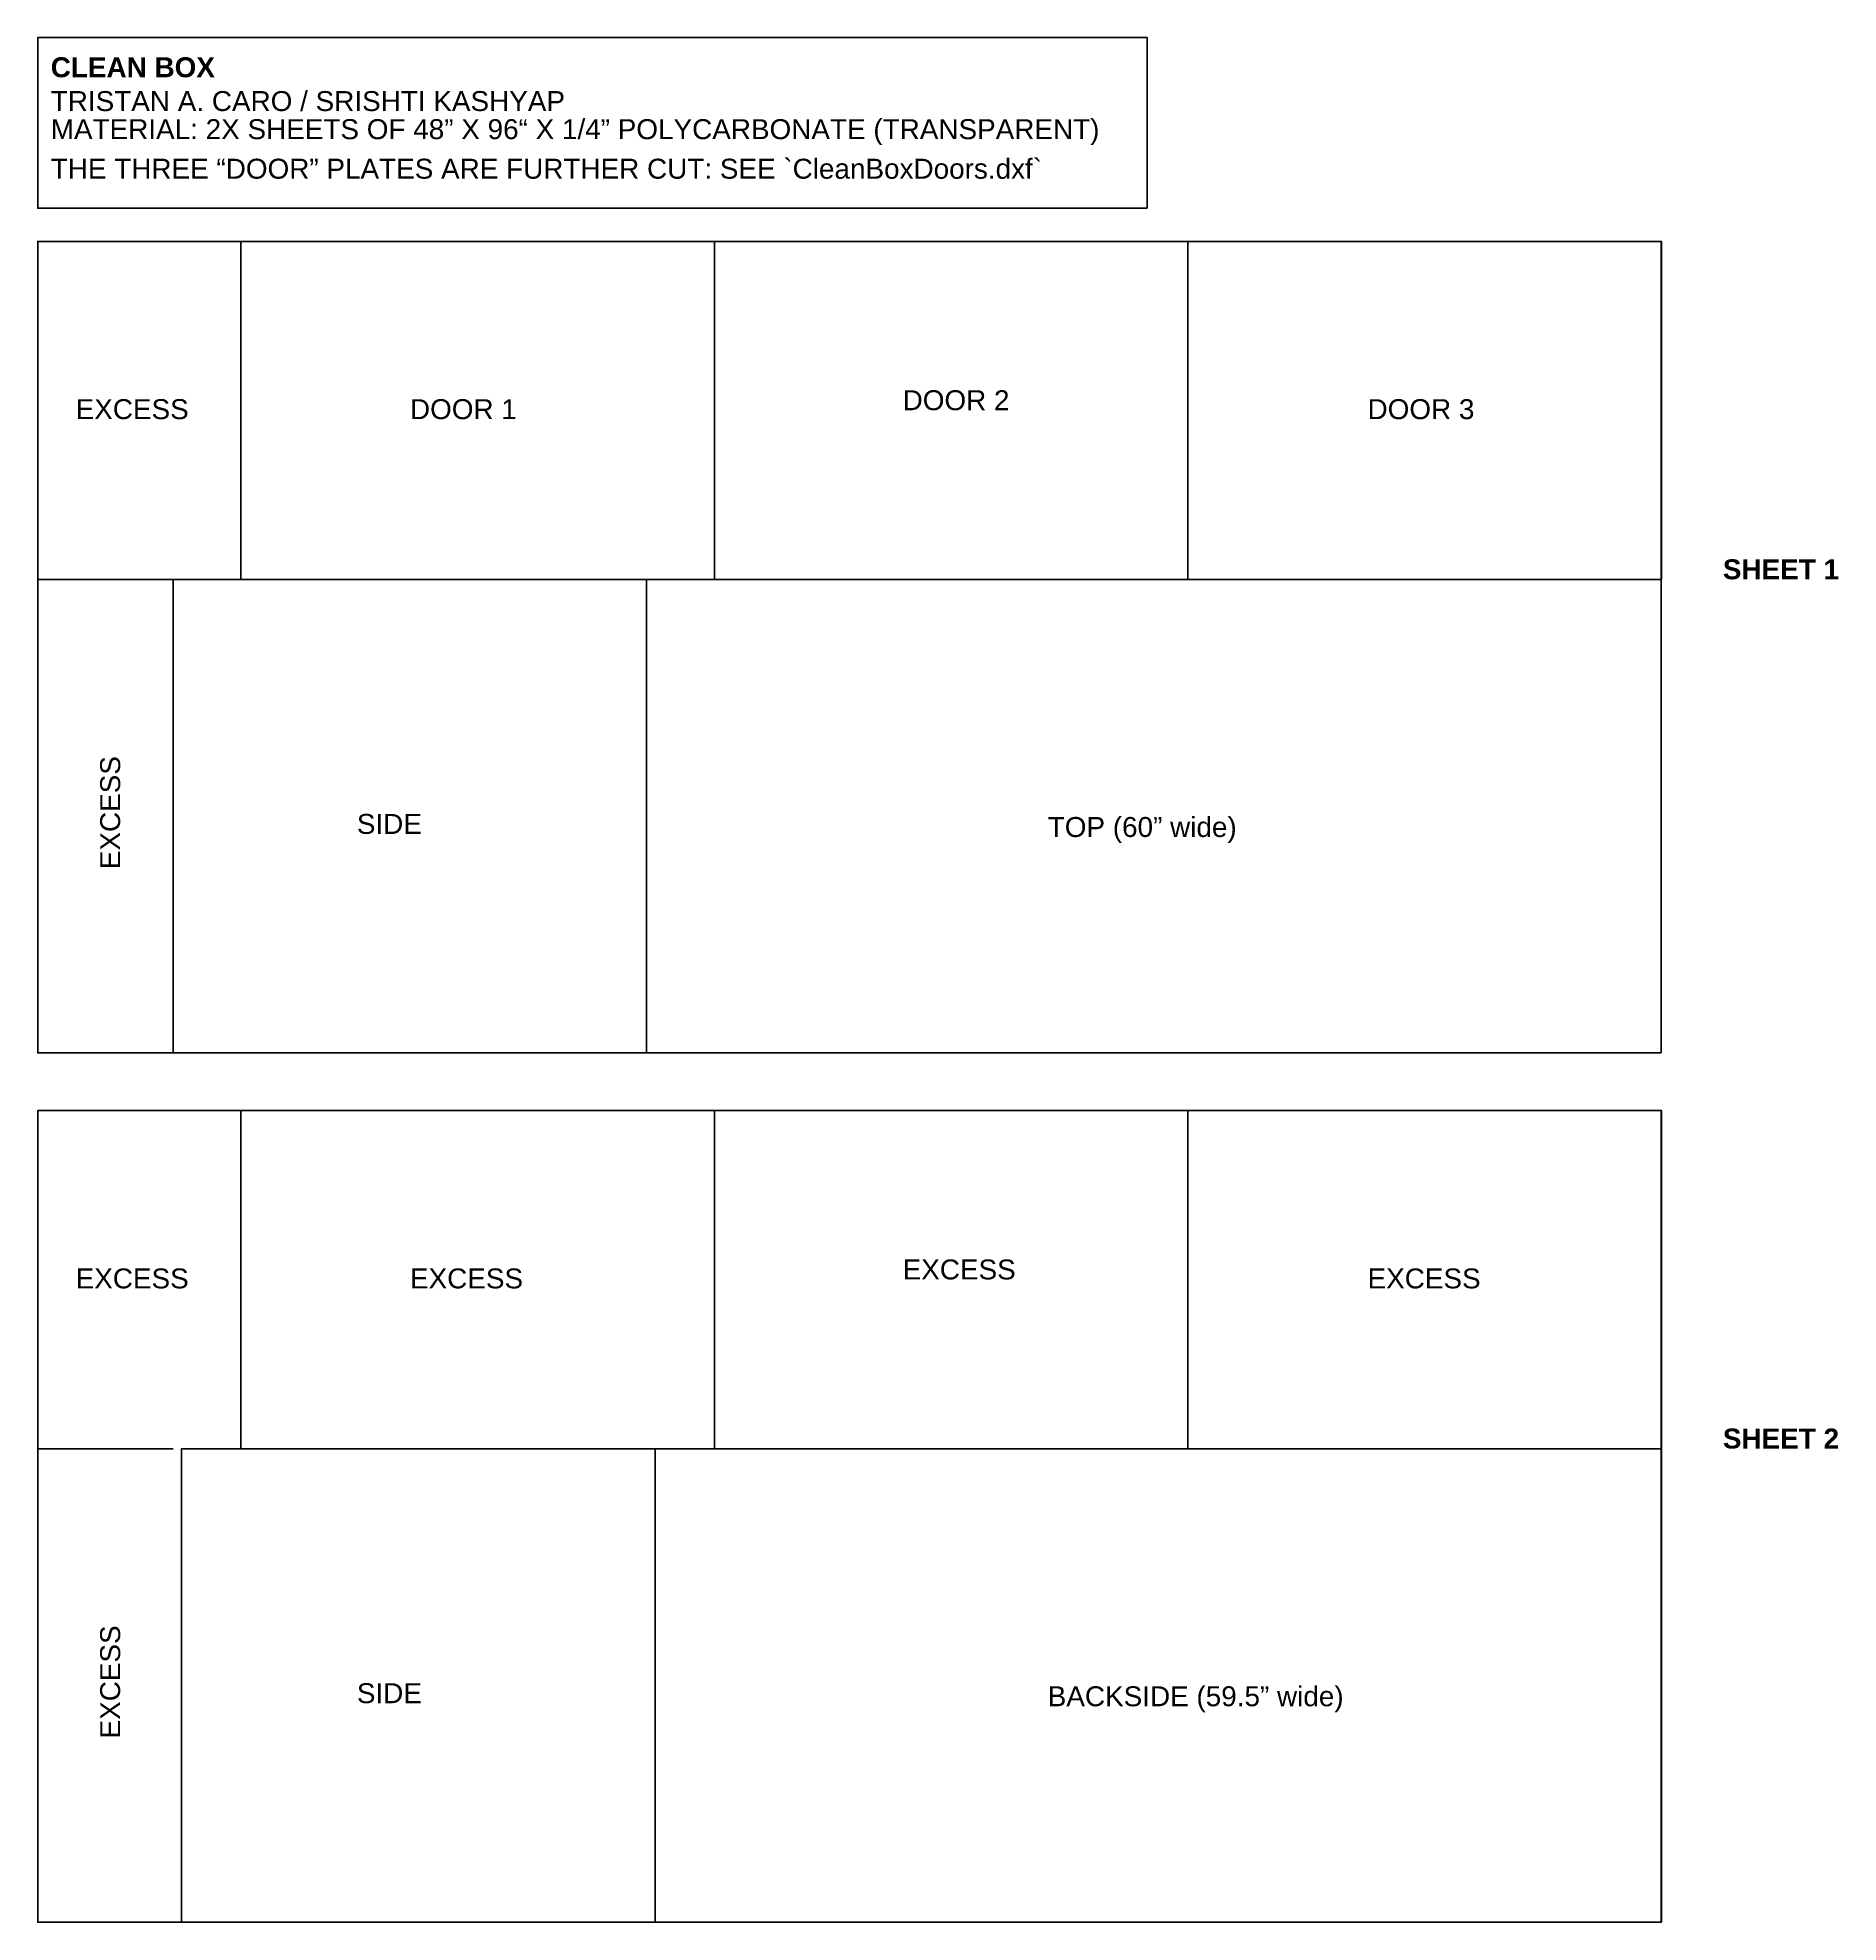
# Model space of a CAD drawing. Header units: inches. Extents: x -6 to 100, y -97 to 15.
import ezdxf

# ---------------------------------------------------------------- set-up
doc = ezdxf.new("R2010")
doc.units = ezdxf.units.IN
doc.header["$MEASUREMENT"] = 0
doc.layers.add('Layer 1', color=7, linetype='Continuous', lineweight=0)
doc.layers.add('Layer 2', color=7, linetype='Continuous', lineweight=0)

msp = doc.modelspace()

# ---------------------------------------------------------------- linework, layer by layer
at = {"layer": 'Layer 1', "color": 1, "lineweight": 158, "true_color": 0xff0000}
for p, q in [((-5.97, -17.22), (2.03, -17.22)), ((-5.97, -68.63), (2.03, -68.63))]:
    msp.add_line(p, q, dxfattribs=at)
for points in [[(90.03, -45.22), (-5.97, -45.22), (-5.97, 2.78), (90.03, 2.78)], [(34.04, -17.22), (6.04, -17.22), (6.04, 2.78), (34.04, 2.78)], [(62.04, -17.22), (34.04, -17.22), (34.04, 2.78), (62.04, 2.78)], [(90.04, -17.22), (62.04, -17.22), (62.04, 2.78), (90.04, 2.78)], [(30.03, -45.22), (2.03, -45.22), (2.03, -17.22), (30.03, -17.22)], [(90.03, -45.22), (30.03, -45.22), (30.03, -17.22), (90.03, -17.22)], [(90.03, -96.63), (-5.97, -96.63), (-5.97, -48.63), (90.03, -48.63)], [(34.04, -68.63), (6.04, -68.63), (6.04, -48.63), (34.04, -48.63)], [(62.04, -68.63), (34.04, -68.63), (34.04, -48.63), (62.04, -48.63)], [(90.04, -68.63), (62.04, -68.63), (62.04, -48.63), (90.04, -48.63)], [(30.54, -96.63), (2.54, -96.63), (2.54, -68.63), (30.54, -68.63)], [(90.04, -96.63), (30.54, -96.63), (30.54, -68.63), (90.04, -68.63)]]:
    msp.add_lwpolyline(points, close=True, dxfattribs=at)
at = {"layer": 'Layer 2', "color": 18, "lineweight": 211, "true_color": 0x000000}
msp.add_lwpolyline([(59.62, 4.74), (-5.97, 4.74), (-5.97, 14.83), (59.62, 14.83)], close=True, dxfattribs=at)

# ---------------------------------------------------------------- texts
at = {"layer": 'Layer 2', "char_height": 0.2, "attachment_point": 7}
for s, insert in [('\\C18;\\c0;\\FArial Bold|b1|i0|c1;\\H1.180000;\\W1.000000;CLEAN BOX', (-5.2, 12.47)), ('\\C18;\\c0;\\FArial|b0|i0|c1;\\H1.180000;\\W1.000000;TRISTAN A. CARO / SRISHTI KASHYAP', (-5.2, 10.47)), ('\\C18;\\c0;\\FArial|b0|i0|c1;\\H1.180000;\\W1.000000;MATERIAL: 2X SHEETS OF 48” X 96“ X 1/4” POLYCARBONATE (TRANSPARENT)', (-5.2, 8.47)), ('\\C18;\\c0;\\FArial|b0|i0|c1;\\H1.180000;\\W1.000000;THE THREE “DOOR” PLATES ARE FURTHER CUT: SEE `CleanBoxDoors.dxf`', (-5.2, 6.47)), ('\\C18;\\c0;\\FArial|b0|i0|c1;\\H1.180000;\\W1.000000;EXCESS', (-3.73, -7.75)), ('\\C18;\\c0;\\FArial|b0|i0|c1;\\H1.180000;\\W1.000000;DOOR 1', (16.04, -7.75)), ('\\C18;\\c0;\\FArial|b0|i0|c1;\\H1.180000;\\W1.000000;DOOR 2', (45.17, -7.22)), ('\\C18;\\c0;\\FArial|b0|i0|c1;\\H1.180000;\\W1.000000;DOOR 3', (72.66, -7.75)), ('\\C18;\\c0;\\FArial Bold|b1|i0|c1;\\H1.180000;\\W1.000000;SHEET 1', (93.67, -17.22)), ('\\C18;\\c0;\\FArial|b0|i0|c1;\\H1.180000;\\W1.000000;SIDE', (12.9, -32.28)), ('\\C18;\\c0;\\FArial|b0|i0|c1;\\H1.180000;\\W1.000000;TOP (60” wide)', (53.75, -32.8)), ('\\C18;\\c0;\\FArial|b0|i0|c1;\\H1.180000;\\W1.000000;EXCESS', (-3.73, -59.16)), ('\\C18;\\c0;\\FArial|b0|i0|c1;\\H1.180000;\\W1.000000;EXCESS', (16.04, -59.16)), ('\\C18;\\c0;\\FArial|b0|i0|c1;\\H1.180000;\\W1.000000;EXCESS', (45.17, -58.63)), ('\\C18;\\c0;\\FArial|b0|i0|c1;\\H1.180000;\\W1.000000;EXCESS', (72.66, -59.16)), ('\\C18;\\c0;\\FArial Bold|b1|i0|c1;\\H1.180000;\\W1.000000;SHEET 2', (93.67, -68.63)), ('\\C18;\\c0;\\FArial|b0|i0|c1;\\H1.180000;\\W1.000000;SIDE', (12.9, -83.69)), ('\\C18;\\c0;\\FArial|b0|i0|c1;\\H1.180000;\\W1.000000;BACKSIDE (59.5” wide)', (53.75, -84.21))]:
    msp.add_mtext(s, dxfattribs=dict(at, insert=insert))
at = {"layer": 'Layer 2', "char_height": 0.2, "attachment_point": 7, "rotation": 90}
for insert in [(-1.08, -34.35), (-1.08, -85.76)]:
    msp.add_mtext('\\C18;\\c0;\\FArial|b0|i0|c1;\\H1.180000;\\W1.000000;EXCESS', dxfattribs=dict(at, insert=insert))

doc.saveas('drawing.dxf')
